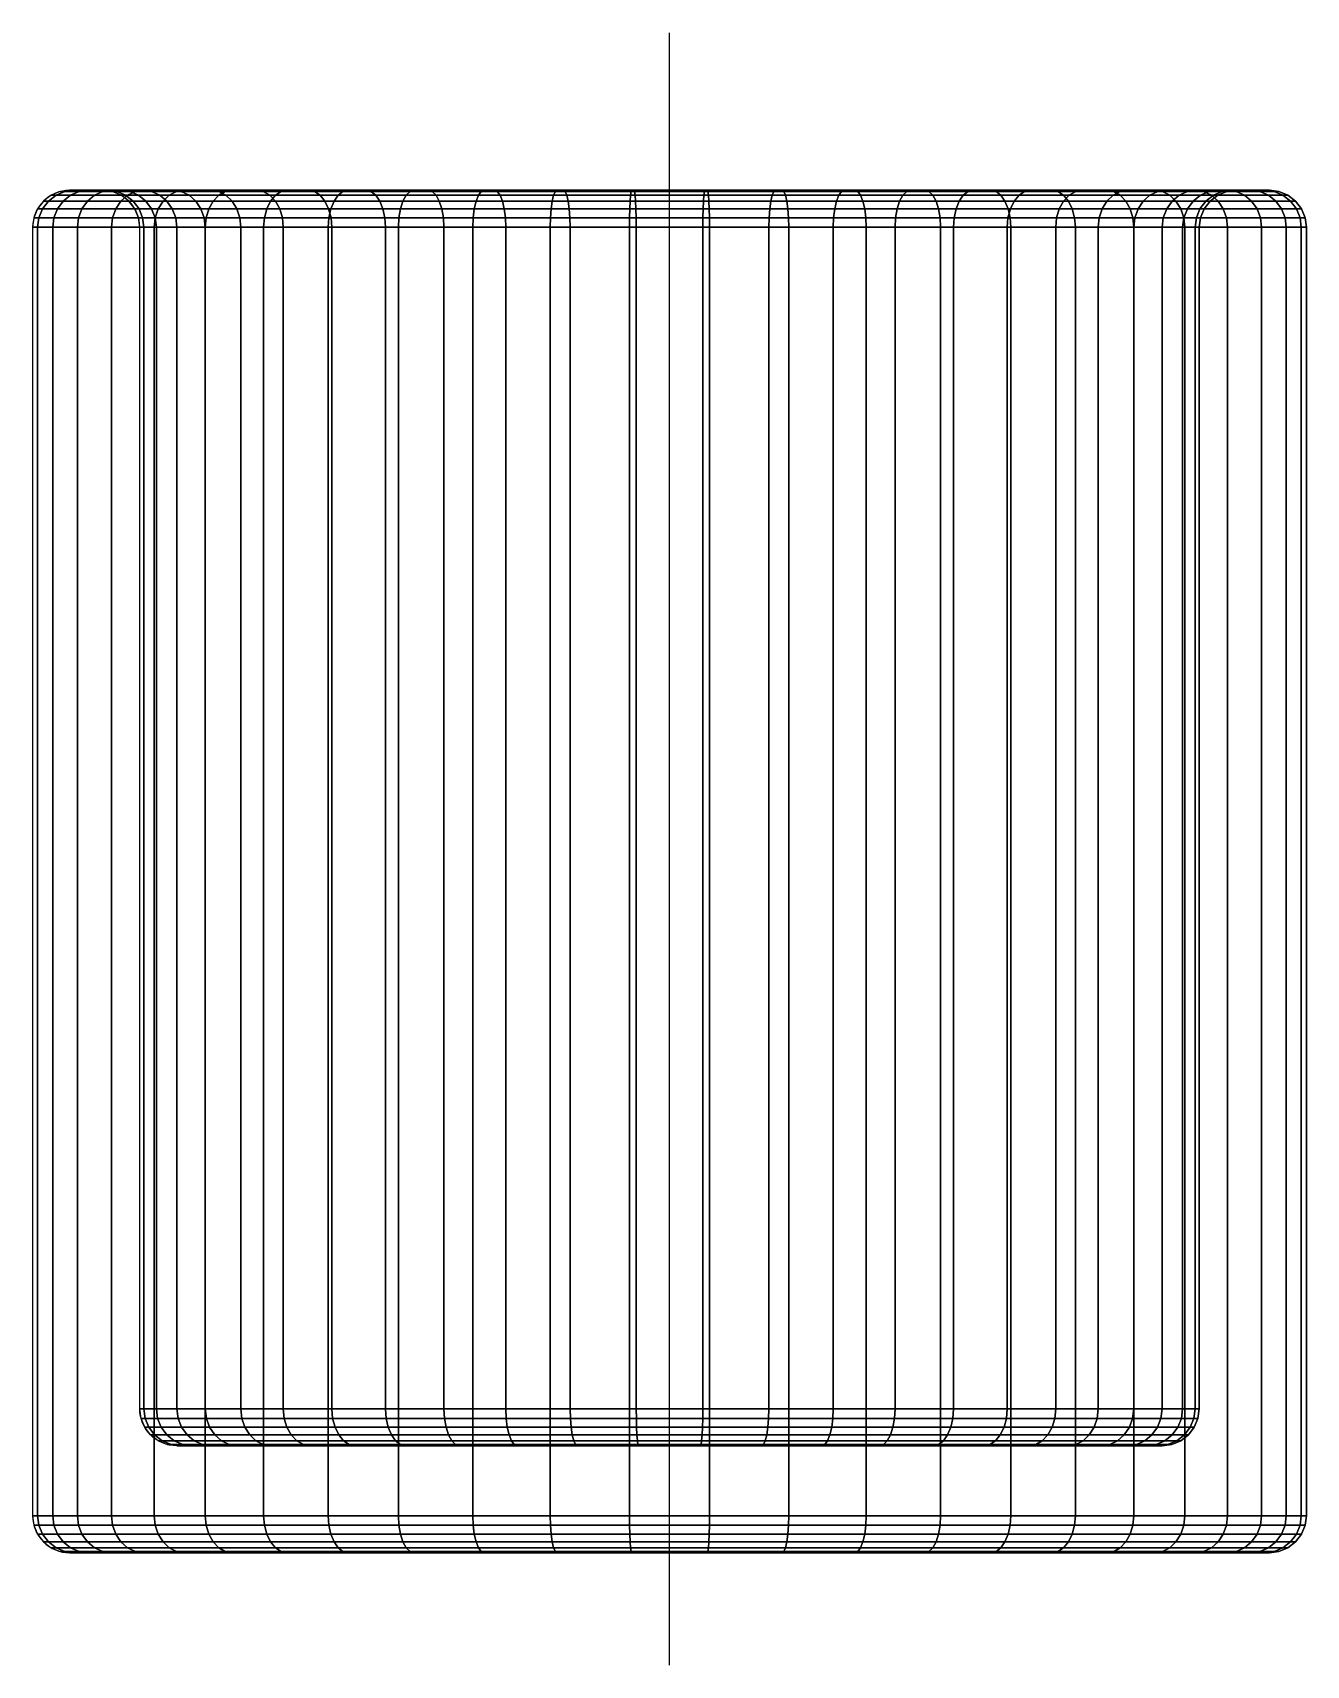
# Model space of a CAD drawing. Extents: x 681 to 6440, y -2340 to -133.
# Drawn here: x 4719 to 6440, y -2340 to -133 of the extents above; entities outside this region: 2.
import ezdxf

# ---------------------------------------------------------------- set-up
doc = ezdxf.new("R2010")
doc.units = 12
doc.layers.add('cotas', color=7, linetype='Continuous')

msp = doc.modelspace()

# ---------------------------------------------------------------- linework, layer by layer
at = {"layer": 'cotas'}
for p, q in [((1542.1, -2340.2), (1542.1, -133.1)), ((5579.3, -2340.2), (5579.3, -133.1))]:
    msp.add_line(p, q, dxfattribs=at)
for points in [[(1542.1, -2043.4), (876.1, -2043.4, -0.414214), (826.1, -1993.4), (826.1, -396.2, 0.414214), (776.1, -346.2), (731.3, -346.2, 0.414214), (681.3, -396.2), (681.3, -2138, 0.414214), (731.3, -2188), (1542.1, -2188)], [(5579.3, -2043.4), (4913.3, -2043.4, -0.414214), (4863.3, -1993.4), (4863.3, -396.2, 0.414214), (4813.3, -346.2), (4768.5, -346.2, 0.414214), (4718.5, -396.2), (4718.5, -2138, 0.414214), (4768.5, -2188), (5579.3, -2188)]]:
    msp.add_lwpolyline(points, format="xyb", dxfattribs=at)

# ---------------------------------------------------------------- meshes
mesh = msp.add_polymesh((9, 9), dxfattribs=at)
for k, corner in enumerate([(4755.6, -347.9), (4743.5, -352.9), (4733.2, -360.8), (4725.2, -371.2), (4720.2, -383.2), (4718.5, -396.2), (4718.5, -2138), (4720.2, -2150.9), (4725.2, -2163), (4762.1, -347.9, 103.2), (4750.1, -352.9, 104.7), (4739.9, -360.8, 106), (4732, -371.2, 107), (4727, -383.2, 107.7), (4725.3, -396.2, 107.9), (4725.3, -2138, 107.9), (4727, -2150.9, 107.7), (4732, -2163, 107), (4781.5, -347.9, 204.8), (4769.8, -352.9, 207.8), (4759.8, -360.8, 210.4), (4752.1, -371.2, 212.4), (4747.2, -383.2, 213.6), (4745.6, -396.2, 214.1), (4745.6, -2138, 214.1), (4747.2, -2150.9, 213.6), (4752.1, -2163, 212.4), (4813.4, -347.9, 303.2), (4802.2, -352.9, 307.7), (4792.6, -360.8, 311.5), (4785.2, -371.2, 314.4), (4780.6, -383.2, 316.2), (4779, -396.2, 316.9), (4779, -2138, 316.9), (4780.6, -2150.9, 316.2), (4785.2, -2163, 314.4), (4857.5, -347.9, 396.8), (4846.9, -352.9, 402.6), (4837.8, -360.8, 407.6), (4830.9, -371.2, 411.4), (4826.5, -383.2, 413.9), (4825, -396.2, 414.7), (4825, -2138, 414.7), (4826.5, -2150.9, 413.9), (4830.9, -2163, 411.4), (4912.9, -347.9, 484.2), (4903.2, -352.9, 491.3), (4894.8, -360.8, 497.3), (4888.4, -371.2, 502), (4884.3, -383.2, 504.9), (4882.9, -396.2, 505.9), (4882.9, -2138, 505.9), (4884.3, -2150.9, 504.9), (4888.4, -2163, 502), (4978.8, -347.9, 563.9), (4970.1, -352.9, 572.1), (4962.5, -360.8, 579.2), (4956.7, -371.2, 584.6), (4953.1, -383.2, 588.1), (4951.8, -396.2, 589.2), (4951.8, -2138, 589.2), (4953.1, -2150.9, 588.1), (4956.7, -2163, 584.6), (5054.3, -347.9, 634.7), (5046.6, -352.9, 644), (5040, -360.8, 651.9), (5034.9, -371.2, 658.1), (5031.7, -383.2, 661.9), (5030.6, -396.2, 663.2), (5030.6, -2138, 663.2), (5031.7, -2150.9, 661.9), (5034.9, -2163, 658.1), (5137.9, -347.9, 695.5), (5131.5, -352.9, 705.7), (5125.9, -360.8, 714.4), (5121.7, -371.2, 721.1), (5119, -383.2, 725.3), (5118.1, -396.2, 726.8), (5118.1, -2138, 726.8), (5119, -2150.9, 725.3), (5121.7, -2163, 721.1)]):
    mesh.set_mesh_vertex(divmod(k, 9), corner)
mesh = msp.add_polymesh((2, 9), dxfattribs=at)
for k, corner in enumerate([(4781.5, -347.9, -204.8), (4769.8, -352.9, -207.8), (4759.8, -360.8, -210.4), (4752.1, -371.2, -212.4), (4747.2, -383.2, -213.6), (4745.6, -396.2, -214.1), (4745.6, -2138, -214.1), (4747.2, -2150.9, -213.6), (4752.1, -2163, -212.4), (4762.1, -347.9, -103.2), (4750.1, -352.9, -104.7), (4739.9, -360.8, -106), (4732, -371.2, -107), (4727, -383.2, -107.7), (4725.3, -396.2, -107.9), (4725.3, -2138, -107.9), (4727, -2150.9, -107.7), (4732, -2163, -107)]):
    mesh.set_mesh_vertex(divmod(k, 9), corner)
mesh = msp.add_polymesh((9, 9), dxfattribs=at)
for k, corner in enumerate([(5324.8, -347.9, -783.4), (5321, -352.9, -794.9), (5317.8, -360.8, -804.7), (5315.4, -371.2, -812.3), (5313.8, -383.2, -817), (5313.3, -396.2, -818.6), (5313.3, -2138, -818.6), (5313.8, -2150.9, -817), (5315.4, -2163, -812.3), (5228.6, -347.9, -745.3), (5223.5, -352.9, -756.2), (5219, -360.8, -765.6), (5215.7, -371.2, -772.8), (5213.5, -383.2, -777.3), (5212.8, -396.2, -778.8), (5212.8, -2138, -778.8), (5213.5, -2150.9, -777.3), (5215.7, -2163, -772.8), (5137.9, -347.9, -695.5), (5131.5, -352.9, -705.7), (5125.9, -360.8, -714.4), (5121.7, -371.2, -721.1), (5119, -383.2, -725.3), (5118.1, -396.2, -726.8), (5118.1, -2138, -726.8), (5119, -2150.9, -725.3), (5121.7, -2163, -721.1), (5054.3, -347.9, -634.7), (5046.6, -352.9, -644), (5040, -360.8, -651.9), (5034.9, -371.2, -658.1), (5031.7, -383.2, -661.9), (5030.6, -396.2, -663.2), (5030.6, -2138, -663.2), (5031.7, -2150.9, -661.9), (5034.9, -2163, -658.1), (4978.8, -347.9, -563.9), (4970.1, -352.9, -572.1), (4962.5, -360.8, -579.2), (4956.7, -371.2, -584.6), (4953.1, -383.2, -588.1), (4951.8, -396.2, -589.2), (4951.8, -2138, -589.2), (4953.1, -2150.9, -588.1), (4956.7, -2163, -584.6), (4912.9, -347.9, -484.2), (4903.2, -352.9, -491.3), (4894.8, -360.8, -497.3), (4888.4, -371.2, -502), (4884.3, -383.2, -504.9), (4882.9, -396.2, -505.9), (4882.9, -2138, -505.9), (4884.3, -2150.9, -504.9), (4888.4, -2163, -502), (4857.5, -347.9, -396.8), (4846.9, -352.9, -402.6), (4837.8, -360.8, -407.6), (4830.9, -371.2, -411.4), (4826.5, -383.2, -413.9), (4825, -396.2, -414.7), (4825, -2138, -414.7), (4826.5, -2150.9, -413.9), (4830.9, -2163, -411.4), (4813.4, -347.9, -303.2), (4802.2, -352.9, -307.7), (4792.6, -360.8, -311.5), (4785.2, -371.2, -314.4), (4780.6, -383.2, -316.2), (4779, -396.2, -316.9), (4779, -2138, -316.9), (4780.6, -2150.9, -316.2), (4785.2, -2163, -314.4), (4781.5, -347.9, -204.8), (4769.8, -352.9, -207.8), (4759.8, -360.8, -210.4), (4752.1, -371.2, -212.4), (4747.2, -383.2, -213.6), (4745.6, -396.2, -214.1), (4745.6, -2138, -214.1), (4747.2, -2150.9, -213.6), (4752.1, -2163, -212.4)]):
    mesh.set_mesh_vertex(divmod(k, 9), corner)
mesh = msp.add_polymesh((9, 9), dxfattribs=at)
for k, corner in enumerate([(4863.3, -396.2), (4861.6, -383.2), (4856.6, -371.2), (4848.6, -360.8), (4838.3, -352.9), (4826.2, -347.9), (4813.3, -346.2), (4768.5, -346.2), (4755.6, -347.9), (4868.9, -396.2, 89.7), (4867.2, -383.2, 90), (4862.3, -371.2, 90.6), (4854.4, -360.8, 91.6), (4844.1, -352.9, 92.9), (4832.1, -347.9, 94.4), (4819.3, -346.2, 96), (4774.9, -346.2, 101.6), (4762.1, -347.9, 103.2), (4885.8, -396.2, 178.1), (4884.1, -383.2, 178.5), (4879.3, -371.2, 179.7), (4871.6, -360.8, 181.7), (4861.6, -352.9, 184.3), (4849.9, -347.9, 187.3), (4837.3, -346.2, 190.5), (4794, -346.2, 201.6), (4781.5, -347.9, 204.8), (4913.6, -396.2, 263.6), (4912, -383.2, 264.2), (4907.3, -371.2, 266.1), (4899.9, -360.8, 269), (4890.3, -352.9, 272.8), (4879.1, -347.9, 277.2), (4867.1, -346.2, 282), (4825.5, -346.2, 298.5), (4813.4, -347.9, 303.2), (4951.8, -396.2, 345), (4950.3, -383.2, 345.8), (4946, -371.2, 348.2), (4939, -360.8, 352), (4929.9, -352.9, 357), (4919.4, -347.9, 362.8), (4908, -346.2, 369), (4868.8, -346.2, 390.6), (4857.5, -347.9, 396.8), (5000, -396.2, 420.9), (4998.6, -383.2, 421.9), (4994.6, -371.2, 424.8), (4988.2, -360.8, 429.5), (4979.8, -352.9, 435.6), (4970, -347.9, 442.7), (4959.6, -346.2, 450.3), (4923.4, -346.2, 476.6), (4912.9, -347.9, 484.2), (5057.3, -396.2, 490.2), (5056.1, -383.2, 491.3), (5052.5, -371.2, 494.7), (5046.7, -360.8, 500.2), (5039.1, -352.9, 507.3), (5030.3, -347.9, 515.5), (5020.9, -346.2, 524.4), (4988.3, -346.2, 555), (4978.8, -347.9, 563.9), (5122.9, -396.2, 551.7), (5121.8, -383.2, 553), (5118.6, -371.2, 556.9), (5113.6, -360.8, 563), (5107, -352.9, 571), (5099.3, -347.9, 580.3), (5091, -346.2, 590.2), (5062.5, -346.2, 624.7), (5054.3, -347.9, 634.7), (5195.6, -396.2, 604.6), (5194.7, -383.2, 606), (5192, -371.2, 610.2), (5187.8, -360.8, 616.9), (5182.2, -352.9, 625.7), (5175.8, -347.9, 635.9), (5168.8, -346.2, 646.8), (5144.9, -346.2, 684.6), (5137.9, -347.9, 695.5)]):
    mesh.set_mesh_vertex(divmod(k, 9), corner)
mesh = msp.add_polymesh((2, 9), dxfattribs=at)
for k, corner in enumerate([(4885.8, -396.2, -178.1), (4884.1, -383.2, -178.5), (4879.3, -371.2, -179.7), (4871.6, -360.8, -181.7), (4861.6, -352.9, -184.3), (4849.9, -347.9, -187.3), (4837.3, -346.2, -190.5), (4794, -346.2, -201.6), (4781.5, -347.9, -204.8), (4868.9, -396.2, -89.7), (4867.2, -383.2, -90), (4862.3, -371.2, -90.6), (4854.4, -360.8, -91.6), (4844.1, -352.9, -92.9), (4832.1, -347.9, -94.4), (4819.3, -346.2, -96), (4774.9, -346.2, -101.6), (4762.1, -347.9, -103.2)]):
    mesh.set_mesh_vertex(divmod(k, 9), corner)
mesh = msp.add_polymesh((9, 9), dxfattribs=at)
for k, corner in enumerate([(5358, -396.2, -681), (5357.5, -383.2, -682.6), (5356, -371.2, -687.4), (5353.5, -360.8, -694.9), (5350.3, -352.9, -704.8), (5346.6, -347.9, -716.2), (5342.6, -346.2, -728.5), (5328.8, -346.2, -771.1), (5324.8, -347.9, -783.4), (5274.4, -396.2, -647.9), (5273.7, -383.2, -649.4), (5271.6, -371.2, -653.9), (5268.2, -360.8, -661.1), (5263.8, -352.9, -670.5), (5258.7, -347.9, -681.4), (5253.1, -346.2, -693.1), (5234.1, -346.2, -733.6), (5228.6, -347.9, -745.3), (5195.6, -396.2, -604.6), (5194.7, -383.2, -606), (5192, -371.2, -610.2), (5187.8, -360.8, -616.9), (5182.2, -352.9, -625.7), (5175.8, -347.9, -635.9), (5168.8, -346.2, -646.8), (5144.9, -346.2, -684.6), (5137.9, -347.9, -695.5), (5122.9, -396.2, -551.7), (5121.8, -383.2, -553), (5118.6, -371.2, -556.9), (5113.6, -360.8, -563), (5107, -352.9, -571), (5099.3, -347.9, -580.3), (5091, -346.2, -590.2), (5062.5, -346.2, -624.7), (5054.3, -347.9, -634.7), (5057.3, -396.2, -490.2), (5056.1, -383.2, -491.3), (5052.5, -371.2, -494.7), (5046.7, -360.8, -500.2), (5039.1, -352.9, -507.3), (5030.3, -347.9, -515.5), (5020.9, -346.2, -524.4), (4988.3, -346.2, -555), (4978.8, -347.9, -563.9), (5000, -396.2, -420.9), (4998.6, -383.2, -421.9), (4994.6, -371.2, -424.8), (4988.2, -360.8, -429.5), (4979.8, -352.9, -435.6), (4970, -347.9, -442.7), (4959.6, -346.2, -450.3), (4923.4, -346.2, -476.6), (4912.9, -347.9, -484.2), (4951.8, -396.2, -345), (4950.3, -383.2, -345.8), (4946, -371.2, -348.2), (4939, -360.8, -352), (4929.9, -352.9, -357), (4919.4, -347.9, -362.8), (4908, -346.2, -369), (4868.8, -346.2, -390.6), (4857.5, -347.9, -396.8), (4913.6, -396.2, -263.6), (4912, -383.2, -264.2), (4907.3, -371.2, -266.1), (4899.9, -360.8, -269), (4890.3, -352.9, -272.8), (4879.1, -347.9, -277.2), (4867.1, -346.2, -282), (4825.5, -346.2, -298.5), (4813.4, -347.9, -303.2), (4885.8, -396.2, -178.1), (4884.1, -383.2, -178.5), (4879.3, -371.2, -179.7), (4871.6, -360.8, -181.7), (4861.6, -352.9, -184.3), (4849.9, -347.9, -187.3), (4837.3, -346.2, -190.5), (4794, -346.2, -201.6), (4781.5, -347.9, -204.8)]):
    mesh.set_mesh_vertex(divmod(k, 9), corner)
mesh = msp.add_polymesh((9, 9), dxfattribs=at)
for k, corner in enumerate([(5137.9, -347.9, 695.5), (5131.5, -352.9, 705.7), (5125.9, -360.8, 714.4), (5121.7, -371.2, 721.1), (5119, -383.2, 725.3), (5118.1, -396.2, 726.8), (5118.1, -2138, 726.8), (5119, -2150.9, 725.3), (5121.7, -2163, 721.1), (5228.6, -347.9, 745.3), (5223.5, -352.9, 756.2), (5219, -360.8, 765.6), (5215.7, -371.2, 772.8), (5213.5, -383.2, 777.3), (5212.8, -396.2, 778.8), (5212.8, -2138, 778.8), (5213.5, -2150.9, 777.3), (5215.7, -2163, 772.8), (5324.8, -347.9, 783.4), (5321, -352.9, 794.9), (5317.8, -360.8, 804.7), (5315.4, -371.2, 812.3), (5313.8, -383.2, 817), (5313.3, -396.2, 818.6), (5313.3, -2138, 818.6), (5313.8, -2150.9, 817), (5315.4, -2163, 812.3), (5425, -347.9, 809.1), (5422.7, -352.9, 821), (5420.8, -360.8, 831.1), (5419.3, -371.2, 838.9), (5418.3, -383.2, 843.8), (5418, -396.2, 845.5), (5418, -2138, 845.5), (5418.3, -2150.9, 843.8), (5419.3, -2163, 838.9), (5527.6, -347.9, 822.1), (5526.8, -352.9, 834.1), (5526.2, -360.8, 844.5), (5525.7, -371.2, 852.4), (5525.4, -383.2, 857.4), (5525.3, -396.2, 859.1), (5525.3, -2138, 859.1), (5525.4, -2150.9, 857.4), (5525.7, -2163, 852.4), (5631, -347.9, 822.1), (5631.8, -352.9, 834.1), (5632.4, -360.8, 844.5), (5632.9, -371.2, 852.4), (5633.2, -383.2, 857.4), (5633.4, -396.2, 859.1), (5633.4, -2138, 859.1), (5633.2, -2150.9, 857.4), (5632.9, -2163, 852.4), (5733.7, -347.9, 809.1), (5735.9, -352.9, 821), (5737.9, -360.8, 831.1), (5739.3, -371.2, 838.9), (5740.3, -383.2, 843.8), (5740.6, -396.2, 845.5), (5740.6, -2138, 845.5), (5740.3, -2150.9, 843.8), (5739.3, -2163, 838.9), (5833.8, -347.9, 783.4), (5837.6, -352.9, 794.9), (5840.8, -360.8, 804.7), (5843.2, -371.2, 812.3), (5844.8, -383.2, 817), (5845.3, -396.2, 818.6), (5845.3, -2138, 818.6), (5844.8, -2150.9, 817), (5843.2, -2163, 812.3), (5930, -347.9, 745.3), (5935.2, -352.9, 756.2), (5939.6, -360.8, 765.6), (5942.9, -371.2, 772.8), (5945.1, -383.2, 777.3), (5945.8, -396.2, 778.8), (5945.8, -2138, 778.8), (5945.1, -2150.9, 777.3), (5942.9, -2163, 772.8)]):
    mesh.set_mesh_vertex(divmod(k, 9), corner)
mesh = msp.add_polymesh((9, 9), dxfattribs=at)
for k, corner in enumerate([(5195.6, -396.2, 604.6), (5194.7, -383.2, 606), (5192, -371.2, 610.2), (5187.8, -360.8, 616.9), (5182.2, -352.9, 625.7), (5175.8, -347.9, 635.9), (5168.8, -346.2, 646.8), (5144.9, -346.2, 684.6), (5137.9, -347.9, 695.5), (5274.4, -396.2, 647.9), (5273.7, -383.2, 649.4), (5271.6, -371.2, 653.9), (5268.2, -360.8, 661.1), (5263.8, -352.9, 670.5), (5258.7, -347.9, 681.4), (5253.1, -346.2, 693.1), (5234.1, -346.2, 733.6), (5228.6, -347.9, 745.3), (5358, -396.2, 681), (5357.5, -383.2, 682.6), (5356, -371.2, 687.4), (5353.5, -360.8, 694.9), (5350.3, -352.9, 704.8), (5346.6, -347.9, 716.2), (5342.6, -346.2, 728.5), (5328.8, -346.2, 771.1), (5324.8, -347.9, 783.4), (5445.1, -396.2, 703.4), (5444.8, -383.2, 705), (5443.9, -371.2, 709.9), (5442.4, -360.8, 717.7), (5440.4, -352.9, 727.9), (5438.2, -347.9, 739.8), (5435.8, -346.2, 752.5), (5427.4, -346.2, 796.4), (5425, -347.9, 809.1), (5534.3, -396.2, 714.6), (5534.2, -383.2, 716.3), (5533.9, -371.2, 721.3), (5533.4, -360.8, 729.2), (5532.8, -352.9, 739.6), (5532, -347.9, 751.6), (5531.2, -346.2, 764.5), (5528.4, -346.2, 809.2), (5527.6, -347.9, 822.1), (5624.3, -396.2, 714.6), (5624.4, -383.2, 716.3), (5624.7, -371.2, 721.3), (5625.2, -360.8, 729.2), (5625.8, -352.9, 739.6), (5626.6, -347.9, 751.6), (5627.4, -346.2, 764.5), (5630.2, -346.2, 809.2), (5631, -347.9, 822.1), (5713.5, -396.2, 703.4), (5713.8, -383.2, 705), (5714.7, -371.2, 709.9), (5716.2, -360.8, 717.7), (5718.2, -352.9, 727.9), (5720.4, -347.9, 739.8), (5722.8, -346.2, 752.5), (5731.2, -346.2, 796.4), (5733.7, -347.9, 809.1), (5800.6, -396.2, 681), (5801.1, -383.2, 682.6), (5802.6, -371.2, 687.4), (5805.1, -360.8, 694.9), (5808.3, -352.9, 704.8), (5812, -347.9, 716.2), (5816, -346.2, 728.5), (5829.8, -346.2, 771.1), (5833.8, -347.9, 783.4), (5884.2, -396.2, 647.9), (5884.9, -383.2, 649.4), (5887, -371.2, 653.9), (5890.4, -360.8, 661.1), (5894.8, -352.9, 670.5), (5900, -347.9, 681.4), (5905.5, -346.2, 693.1), (5924.5, -346.2, 733.6), (5930, -347.9, 745.3)]):
    mesh.set_mesh_vertex(divmod(k, 9), corner)
mesh = msp.add_polymesh((9, 9), dxfattribs=at)
for k, corner in enumerate([(6104.4, -347.9, -634.7), (6112, -352.9, -644), (6118.6, -360.8, -651.9), (6123.7, -371.2, -658.1), (6126.9, -383.2, -661.9), (6128, -396.2, -663.2), (6128, -2138, -663.2), (6126.9, -2150.9, -661.9), (6123.7, -2163, -658.1), (6020.7, -347.9, -695.5), (6027.1, -352.9, -705.7), (6032.7, -360.8, -714.4), (6036.9, -371.2, -721.1), (6039.6, -383.2, -725.3), (6040.5, -396.2, -726.8), (6040.5, -2138, -726.8), (6039.6, -2150.9, -725.3), (6036.9, -2163, -721.1), (5930, -347.9, -745.3), (5935.2, -352.9, -756.2), (5939.6, -360.8, -765.6), (5942.9, -371.2, -772.8), (5945.1, -383.2, -777.3), (5945.8, -396.2, -778.8), (5945.8, -2138, -778.8), (5945.1, -2150.9, -777.3), (5942.9, -2163, -772.8), (5833.8, -347.9, -783.4), (5837.6, -352.9, -794.9), (5840.8, -360.8, -804.7), (5843.2, -371.2, -812.3), (5844.8, -383.2, -817), (5845.3, -396.2, -818.6), (5845.3, -2138, -818.6), (5844.8, -2150.9, -817), (5843.2, -2163, -812.3), (5733.7, -347.9, -809.1), (5735.9, -352.9, -821), (5737.9, -360.8, -831.1), (5739.3, -371.2, -838.9), (5740.3, -383.2, -843.8), (5740.6, -396.2, -845.5), (5740.6, -2138, -845.5), (5740.3, -2150.9, -843.8), (5739.3, -2163, -838.9), (5631, -347.9, -822.1), (5631.8, -352.9, -834.1), (5632.4, -360.8, -844.5), (5632.9, -371.2, -852.4), (5633.2, -383.2, -857.4), (5633.4, -396.2, -859.1), (5633.4, -2138, -859.1), (5633.2, -2150.9, -857.4), (5632.9, -2163, -852.4), (5527.6, -347.9, -822.1), (5526.8, -352.9, -834.1), (5526.2, -360.8, -844.5), (5525.7, -371.2, -852.4), (5525.4, -383.2, -857.4), (5525.3, -396.2, -859.1), (5525.3, -2138, -859.1), (5525.4, -2150.9, -857.4), (5525.7, -2163, -852.4), (5425, -347.9, -809.1), (5422.7, -352.9, -821), (5420.8, -360.8, -831.1), (5419.3, -371.2, -838.9), (5418.3, -383.2, -843.8), (5418, -396.2, -845.5), (5418, -2138, -845.5), (5418.3, -2150.9, -843.8), (5419.3, -2163, -838.9), (5324.8, -347.9, -783.4), (5321, -352.9, -794.9), (5317.8, -360.8, -804.7), (5315.4, -371.2, -812.3), (5313.8, -383.2, -817), (5313.3, -396.2, -818.6), (5313.3, -2138, -818.6), (5313.8, -2150.9, -817), (5315.4, -2163, -812.3)]):
    mesh.set_mesh_vertex(divmod(k, 9), corner)
mesh = msp.add_polymesh((9, 9), dxfattribs=at)
for k, corner in enumerate([(6035.7, -396.2, -551.7), (6036.8, -383.2, -553), (6040, -371.2, -556.9), (6045.1, -360.8, -563), (6051.7, -352.9, -571), (6059.3, -347.9, -580.3), (6067.6, -346.2, -590.2), (6096.1, -346.2, -624.7), (6104.4, -347.9, -634.7), (5963, -396.2, -604.6), (5963.9, -383.2, -606), (5966.6, -371.2, -610.2), (5970.8, -360.8, -616.9), (5976.4, -352.9, -625.7), (5982.8, -347.9, -635.9), (5989.8, -346.2, -646.8), (6013.7, -346.2, -684.6), (6020.7, -347.9, -695.5), (5884.2, -396.2, -647.9), (5884.9, -383.2, -649.4), (5887, -371.2, -653.9), (5890.4, -360.8, -661.1), (5894.8, -352.9, -670.5), (5900, -347.9, -681.4), (5905.5, -346.2, -693.1), (5924.5, -346.2, -733.6), (5930, -347.9, -745.3), (5800.6, -396.2, -681), (5801.1, -383.2, -682.6), (5802.6, -371.2, -687.4), (5805.1, -360.8, -694.9), (5808.3, -352.9, -704.8), (5812, -347.9, -716.2), (5816, -346.2, -728.5), (5829.8, -346.2, -771.1), (5833.8, -347.9, -783.4), (5713.5, -396.2, -703.4), (5713.8, -383.2, -705), (5714.7, -371.2, -709.9), (5716.2, -360.8, -717.7), (5718.2, -352.9, -727.9), (5720.4, -347.9, -739.8), (5722.8, -346.2, -752.5), (5731.2, -346.2, -796.4), (5733.7, -347.9, -809.1), (5624.3, -396.2, -714.6), (5624.4, -383.2, -716.3), (5624.7, -371.2, -721.3), (5625.2, -360.8, -729.2), (5625.8, -352.9, -739.6), (5626.6, -347.9, -751.6), (5627.4, -346.2, -764.5), (5630.2, -346.2, -809.2), (5631, -347.9, -822.1), (5534.3, -396.2, -714.6), (5534.2, -383.2, -716.3), (5533.9, -371.2, -721.3), (5533.4, -360.8, -729.2), (5532.8, -352.9, -739.6), (5532, -347.9, -751.6), (5531.2, -346.2, -764.5), (5528.4, -346.2, -809.2), (5527.6, -347.9, -822.1), (5445.1, -396.2, -703.4), (5444.8, -383.2, -705), (5443.9, -371.2, -709.9), (5442.4, -360.8, -717.7), (5440.4, -352.9, -727.9), (5438.2, -347.9, -739.8), (5435.8, -346.2, -752.5), (5427.4, -346.2, -796.4), (5425, -347.9, -809.1), (5358, -396.2, -681), (5357.5, -383.2, -682.6), (5356, -371.2, -687.4), (5353.5, -360.8, -694.9), (5350.3, -352.9, -704.8), (5346.6, -347.9, -716.2), (5342.6, -346.2, -728.5), (5328.8, -346.2, -771.1), (5324.8, -347.9, -783.4)]):
    mesh.set_mesh_vertex(divmod(k, 9), corner)
mesh = msp.add_polymesh((9, 9), dxfattribs=at)
for k, corner in enumerate([(5884.2, -396.2, 647.9), (5884.9, -383.2, 649.4), (5887, -371.2, 653.9), (5890.4, -360.8, 661.1), (5894.8, -352.9, 670.5), (5900, -347.9, 681.4), (5905.5, -346.2, 693.1), (5924.5, -346.2, 733.6), (5930, -347.9, 745.3), (5963, -396.2, 604.6), (5963.9, -383.2, 606), (5966.6, -371.2, 610.2), (5970.8, -360.8, 616.9), (5976.4, -352.9, 625.7), (5982.8, -347.9, 635.9), (5989.8, -346.2, 646.8), (6013.7, -346.2, 684.6), (6020.7, -347.9, 695.5), (6035.7, -396.2, 551.7), (6036.8, -383.2, 553), (6040, -371.2, 556.9), (6045.1, -360.8, 563), (6051.7, -352.9, 571), (6059.3, -347.9, 580.3), (6067.6, -346.2, 590.2), (6096.1, -346.2, 624.7), (6104.4, -347.9, 634.7), (6101.3, -396.2, 490.2), (6102.5, -383.2, 491.3), (6106.2, -371.2, 494.7), (6111.9, -360.8, 500.2), (6119.5, -352.9, 507.3), (6128.3, -347.9, 515.5), (6137.7, -346.2, 524.4), (6170.3, -346.2, 555), (6179.8, -347.9, 563.9), (6158.6, -396.2, 420.9), (6160, -383.2, 421.9), (6164, -371.2, 424.8), (6170.4, -360.8, 429.5), (6178.8, -352.9, 435.6), (6188.6, -347.9, 442.7), (6199, -346.2, 450.3), (6235.2, -346.2, 476.6), (6245.7, -347.9, 484.2), (6206.8, -396.2, 345), (6208.3, -383.2, 345.8), (6212.6, -371.2, 348.2), (6219.6, -360.8, 352), (6228.7, -352.9, 357), (6239.2, -347.9, 362.8), (6250.6, -346.2, 369), (6289.8, -346.2, 390.6), (6301.1, -347.9, 396.8), (6245.1, -396.2, 263.6), (6246.6, -383.2, 264.2), (6251.3, -371.2, 266.1), (6258.7, -360.8, 269), (6268.3, -352.9, 272.8), (6279.5, -347.9, 277.2), (6291.5, -346.2, 282), (6333.1, -346.2, 298.5), (6345.2, -347.9, 303.2), (6272.8, -396.2, 178.1), (6274.5, -383.2, 178.5), (6279.3, -371.2, 179.7), (6287, -360.8, 181.7), (6297.1, -352.9, 184.3), (6308.7, -347.9, 187.3), (6321.3, -346.2, 190.5), (6364.6, -346.2, 201.6), (6377.1, -347.9, 204.8), (6289.7, -396.2, 89.7), (6291.4, -383.2, 90), (6296.3, -371.2, 90.6), (6304.2, -360.8, 91.6), (6314.5, -352.9, 92.9), (6326.5, -347.9, 94.4), (6339.3, -346.2, 96), (6383.7, -346.2, 101.6), (6396.5, -347.9, 103.2)]):
    mesh.set_mesh_vertex(divmod(k, 9), corner)
mesh = msp.add_polymesh((9, 9), dxfattribs=at)
for k, corner in enumerate([(5930, -347.9, 745.3), (5935.2, -352.9, 756.2), (5939.6, -360.8, 765.6), (5942.9, -371.2, 772.8), (5945.1, -383.2, 777.3), (5945.8, -396.2, 778.8), (5945.8, -2138, 778.8), (5945.1, -2150.9, 777.3), (5942.9, -2163, 772.8), (6020.7, -347.9, 695.5), (6027.1, -352.9, 705.7), (6032.7, -360.8, 714.4), (6036.9, -371.2, 721.1), (6039.6, -383.2, 725.3), (6040.5, -396.2, 726.8), (6040.5, -2138, 726.8), (6039.6, -2150.9, 725.3), (6036.9, -2163, 721.1), (6104.4, -347.9, 634.7), (6112, -352.9, 644), (6118.6, -360.8, 651.9), (6123.7, -371.2, 658.1), (6126.9, -383.2, 661.9), (6128, -396.2, 663.2), (6128, -2138, 663.2), (6126.9, -2150.9, 661.9), (6123.7, -2163, 658.1), (6179.8, -347.9, 563.9), (6188.6, -352.9, 572.1), (6196.1, -360.8, 579.2), (6201.9, -371.2, 584.6), (6205.5, -383.2, 588.1), (6206.8, -396.2, 589.2), (6206.8, -2138, 589.2), (6205.5, -2150.9, 588.1), (6201.9, -2163, 584.6), (6245.7, -347.9, 484.2), (6255.5, -352.9, 491.3), (6263.8, -360.8, 497.3), (6270.3, -371.2, 502), (6274.3, -383.2, 504.9), (6275.7, -396.2, 505.9), (6275.7, -2138, 505.9), (6274.3, -2150.9, 504.9), (6270.3, -2163, 502), (6301.1, -347.9, 396.8), (6311.7, -352.9, 402.6), (6320.8, -360.8, 407.6), (6327.7, -371.2, 411.4), (6332.1, -383.2, 413.9), (6333.6, -396.2, 414.7), (6333.6, -2138, 414.7), (6332.1, -2150.9, 413.9), (6327.7, -2163, 411.4), (6345.2, -347.9, 303.2), (6356.4, -352.9, 307.7), (6366, -360.8, 311.5), (6373.4, -371.2, 314.4), (6378, -383.2, 316.2), (6379.6, -396.2, 316.9), (6379.6, -2138, 316.9), (6378, -2150.9, 316.2), (6373.4, -2163, 314.4), (6377.1, -347.9, 204.8), (6388.8, -352.9, 207.8), (6398.8, -360.8, 210.4), (6406.5, -371.2, 212.4), (6411.4, -383.2, 213.6), (6413, -396.2, 214.1), (6413, -2138, 214.1), (6411.4, -2150.9, 213.6), (6406.5, -2163, 212.4), (6396.5, -347.9, 103.2), (6408.5, -352.9, 104.7), (6418.8, -360.8, 106), (6426.6, -371.2, 107), (6431.6, -383.2, 107.7), (6433.3, -396.2, 107.9), (6433.3, -2138, 107.9), (6431.6, -2150.9, 107.7), (6426.6, -2163, 107)]):
    mesh.set_mesh_vertex(divmod(k, 9), corner)
mesh = msp.add_polymesh((9, 9), dxfattribs=at)
for k, corner in enumerate([(6289.7, -396.2, 89.7), (6291.4, -383.2, 90), (6296.3, -371.2, 90.6), (6304.2, -360.8, 91.6), (6314.5, -352.9, 92.9), (6326.5, -347.9, 94.4), (6339.3, -346.2, 96), (6383.7, -346.2, 101.6), (6396.5, -347.9, 103.2), (6295.3, -396.2), (6297, -383.2), (6302, -371.2), (6310, -360.8), (6320.3, -352.9), (6332.4, -347.9), (6345.3, -346.2), (6390.1, -346.2), (6403, -347.9), (6289.7, -396.2, -89.7), (6291.4, -383.2, -90), (6296.3, -371.2, -90.6), (6304.2, -360.8, -91.6), (6314.5, -352.9, -92.9), (6326.5, -347.9, -94.4), (6339.3, -346.2, -96), (6383.7, -346.2, -101.6), (6396.5, -347.9, -103.2), (6272.8, -396.2, -178.1), (6274.5, -383.2, -178.5), (6279.3, -371.2, -179.7), (6287, -360.8, -181.7), (6297.1, -352.9, -184.3), (6308.7, -347.9, -187.3), (6321.3, -346.2, -190.5), (6364.6, -346.2, -201.6), (6377.1, -347.9, -204.8), (6245.1, -396.2, -263.6), (6246.6, -383.2, -264.2), (6251.3, -371.2, -266.1), (6258.7, -360.8, -269), (6268.3, -352.9, -272.8), (6279.5, -347.9, -277.2), (6291.5, -346.2, -282), (6333.1, -346.2, -298.5), (6345.2, -347.9, -303.2), (6206.8, -396.2, -345), (6208.3, -383.2, -345.8), (6212.6, -371.2, -348.2), (6219.6, -360.8, -352), (6228.7, -352.9, -357), (6239.2, -347.9, -362.8), (6250.6, -346.2, -369), (6289.8, -346.2, -390.6), (6301.1, -347.9, -396.8), (6158.6, -396.2, -420.9), (6160, -383.2, -421.9), (6164, -371.2, -424.8), (6170.4, -360.8, -429.5), (6178.8, -352.9, -435.6), (6188.6, -347.9, -442.7), (6199, -346.2, -450.3), (6235.2, -346.2, -476.6), (6245.7, -347.9, -484.2), (6101.3, -396.2, -490.2), (6102.5, -383.2, -491.3), (6106.2, -371.2, -494.7), (6111.9, -360.8, -500.2), (6119.5, -352.9, -507.3), (6128.3, -347.9, -515.5), (6137.7, -346.2, -524.4), (6170.3, -346.2, -555), (6179.8, -347.9, -563.9), (6035.7, -396.2, -551.7), (6036.8, -383.2, -553), (6040, -371.2, -556.9), (6045.1, -360.8, -563), (6051.7, -352.9, -571), (6059.3, -347.9, -580.3), (6067.6, -346.2, -590.2), (6096.1, -346.2, -624.7), (6104.4, -347.9, -634.7)]):
    mesh.set_mesh_vertex(divmod(k, 9), corner)
mesh = msp.add_polymesh((9, 9), dxfattribs=at)
for k, corner in enumerate([(6396.5, -347.9, 103.2), (6408.5, -352.9, 104.7), (6418.8, -360.8, 106), (6426.6, -371.2, 107), (6431.6, -383.2, 107.7), (6433.3, -396.2, 107.9), (6433.3, -2138, 107.9), (6431.6, -2150.9, 107.7), (6426.6, -2163, 107), (6403, -347.9), (6415.1, -352.9), (6425.4, -360.8), (6433.4, -371.2), (6438.4, -383.2), (6440.1, -396.2), (6440.1, -2138), (6438.4, -2150.9), (6433.4, -2163), (6396.5, -347.9, -103.2), (6408.5, -352.9, -104.7), (6418.8, -360.8, -106), (6426.6, -371.2, -107), (6431.6, -383.2, -107.7), (6433.3, -396.2, -107.9), (6433.3, -2138, -107.9), (6431.6, -2150.9, -107.7), (6426.6, -2163, -107), (6377.1, -347.9, -204.8), (6388.8, -352.9, -207.8), (6398.8, -360.8, -210.4), (6406.5, -371.2, -212.4), (6411.4, -383.2, -213.6), (6413, -396.2, -214.1), (6413, -2138, -214.1), (6411.4, -2150.9, -213.6), (6406.5, -2163, -212.4), (6345.2, -347.9, -303.2), (6356.4, -352.9, -307.7), (6366, -360.8, -311.5), (6373.4, -371.2, -314.4), (6378, -383.2, -316.2), (6379.6, -396.2, -316.9), (6379.6, -2138, -316.9), (6378, -2150.9, -316.2), (6373.4, -2163, -314.4), (6301.1, -347.9, -396.8), (6311.7, -352.9, -402.6), (6320.8, -360.8, -407.6), (6327.7, -371.2, -411.4), (6332.1, -383.2, -413.9), (6333.6, -396.2, -414.7), (6333.6, -2138, -414.7), (6332.1, -2150.9, -413.9), (6327.7, -2163, -411.4), (6245.7, -347.9, -484.2), (6255.5, -352.9, -491.3), (6263.8, -360.8, -497.3), (6270.3, -371.2, -502), (6274.3, -383.2, -504.9), (6275.7, -396.2, -505.9), (6275.7, -2138, -505.9), (6274.3, -2150.9, -504.9), (6270.3, -2163, -502), (6179.8, -347.9, -563.9), (6188.6, -352.9, -572.1), (6196.1, -360.8, -579.2), (6201.9, -371.2, -584.6), (6205.5, -383.2, -588.1), (6206.8, -396.2, -589.2), (6206.8, -2138, -589.2), (6205.5, -2150.9, -588.1), (6201.9, -2163, -584.6), (6104.4, -347.9, -634.7), (6112, -352.9, -644), (6118.6, -360.8, -651.9), (6123.7, -371.2, -658.1), (6126.9, -383.2, -661.9), (6128, -396.2, -663.2), (6128, -2138, -663.2), (6126.9, -2150.9, -661.9), (6123.7, -2163, -658.1)]):
    mesh.set_mesh_vertex(divmod(k, 9), corner)
mesh = msp.add_polymesh((9, 9), dxfattribs=at)
for k, corner in enumerate([(5579.3, -2043.4), (4913.3, -2043.4), (4900.3, -2041.7), (4888.3, -2036.7), (4877.9, -2028.7), (4870, -2018.4), (4865, -2006.3), (4863.3, -1993.4), (4863.3, -396.2), (5579.3, -2043.4), (4918.5, -2043.4, 83.5), (4905.7, -2041.7, 85.1), (4893.7, -2036.7, 86.6), (4883.4, -2028.7, 87.9), (4875.6, -2018.4, 88.9), (4870.6, -2006.3, 89.5), (4868.9, -1993.4, 89.7), (4868.9, -396.2, 89.7), (5579.3, -2043.4), (4934.2, -2043.4, 165.6), (4921.7, -2041.7, 168.9), (4910, -2036.7, 171.9), (4899.9, -2028.7, 174.4), (4892.3, -2018.4, 176.4), (4887.4, -2006.3, 177.6), (4885.8, -1993.4, 178.1), (4885.8, -396.2, 178.1), (5579.3, -2043.4), (4960, -2043.4, 245.2), (4948, -2041.7, 249.9), (4936.8, -2036.7, 254.4), (4927.2, -2028.7, 258.2), (4919.8, -2018.4, 261.1), (4915.1, -2006.3, 263), (4913.6, -1993.4, 263.6), (4913.6, -396.2, 263.6), (5579.3, -2043.4), (4995.7, -2043.4, 320.9), (4984.3, -2041.7, 327.1), (4973.7, -2036.7, 332.9), (4964.7, -2028.7, 337.9), (4957.7, -2018.4, 341.7), (4953.3, -2006.3, 344.1), (4951.8, -1993.4, 345), (4951.8, -396.2, 345), (5579.3, -2043.4), (5040.5, -2043.4, 391.5), (5030, -2041.7, 399.1), (5020.2, -2036.7, 406.2), (5011.9, -2028.7, 412.3), (5005.4, -2018.4, 416.9), (5001.4, -2006.3, 419.9), (5000, -1993.4, 420.9), (5000, -396.2, 420.9), (5579.3, -2043.4), (5093.8, -2043.4, 455.9), (5084.4, -2041.7, 464.8), (5075.6, -2036.7, 473), (5068, -2028.7, 480.1), (5062.2, -2018.4, 485.6), (5058.6, -2006.3, 489), (5057.3, -1993.4, 490.2), (5057.3, -396.2, 490.2), (5579.3, -2043.4), (5154.8, -2043.4, 513.2), (5146.5, -2041.7, 523.2), (5138.8, -2036.7, 532.5), (5132.2, -2028.7, 540.4), (5127.2, -2018.4, 546.6), (5124, -2006.3, 550.4), (5122.9, -1993.4, 551.7), (5122.9, -396.2, 551.7), (5579.3, -2043.4), (5222.4, -2043.4, 562.4), (5215.5, -2041.7, 573.3), (5209, -2036.7, 583.5), (5203.5, -2028.7, 592.2), (5199.2, -2018.4, 598.9), (5196.5, -2006.3, 603.1), (5195.6, -1993.4, 604.6), (5195.6, -396.2, 604.6)]):
    mesh.set_mesh_vertex(divmod(k, 9), corner)
mesh = msp.add_polymesh((2, 9), dxfattribs=at)
for k, corner in enumerate([(5579.3, -2043.4), (4934.2, -2043.4, -165.6), (4921.7, -2041.7, -168.9), (4910, -2036.7, -171.9), (4899.9, -2028.7, -174.4), (4892.3, -2018.4, -176.4), (4887.4, -2006.3, -177.6), (4885.8, -1993.4, -178.1), (4885.8, -396.2, -178.1), (5579.3, -2043.4), (4918.5, -2043.4, -83.5), (4905.7, -2041.7, -85.1), (4893.7, -2036.7, -86.6), (4883.4, -2028.7, -87.9), (4875.6, -2018.4, -88.9), (4870.6, -2006.3, -89.5), (4868.9, -1993.4, -89.7), (4868.9, -396.2, -89.7)]):
    mesh.set_mesh_vertex(divmod(k, 9), corner)
mesh = msp.add_polymesh((9, 9), dxfattribs=at)
for k, corner in enumerate([(5579.3, -2043.4), (5373.5, -2043.4, -633.4), (5369.5, -2041.7, -645.7), (5365.8, -2036.7, -657.2), (5362.6, -2028.7, -667.1), (5360.1, -2018.4, -674.6), (5358.6, -2006.3, -679.4), (5358, -1993.4, -681), (5358, -396.2, -681), (5579.3, -2043.4), (5295.7, -2043.4, -602.6), (5290.2, -2041.7, -614.4), (5285.1, -2036.7, -625.3), (5280.7, -2028.7, -634.6), (5277.3, -2018.4, -641.8), (5275.2, -2006.3, -646.3), (5274.4, -1993.4, -647.9), (5274.4, -396.2, -647.9), (5579.3, -2043.4), (5222.4, -2043.4, -562.4), (5215.5, -2041.7, -573.3), (5209, -2036.7, -583.5), (5203.5, -2028.7, -592.2), (5199.2, -2018.4, -598.9), (5196.5, -2006.3, -603.1), (5195.6, -1993.4, -604.6), (5195.6, -396.2, -604.6), (5579.3, -2043.4), (5154.8, -2043.4, -513.2), (5146.5, -2041.7, -523.2), (5138.8, -2036.7, -532.5), (5132.2, -2028.7, -540.4), (5127.2, -2018.4, -546.6), (5124, -2006.3, -550.4), (5122.9, -1993.4, -551.7), (5122.9, -396.2, -551.7), (5579.3, -2043.4), (5093.8, -2043.4, -455.9), (5084.4, -2041.7, -464.8), (5075.6, -2036.7, -473), (5068, -2028.7, -480.1), (5062.2, -2018.4, -485.6), (5058.6, -2006.3, -489), (5057.3, -1993.4, -490.2), (5057.3, -396.2, -490.2), (5579.3, -2043.4), (5040.5, -2043.4, -391.5), (5030, -2041.7, -399.1), (5020.2, -2036.7, -406.2), (5011.9, -2028.7, -412.3), (5005.4, -2018.4, -416.9), (5001.4, -2006.3, -419.9), (5000, -1993.4, -420.9), (5000, -396.2, -420.9), (5579.3, -2043.4), (4995.7, -2043.4, -320.9), (4984.3, -2041.7, -327.1), (4973.7, -2036.7, -332.9), (4964.7, -2028.7, -337.9), (4957.7, -2018.4, -341.7), (4953.3, -2006.3, -344.1), (4951.8, -1993.4, -345), (4951.8, -396.2, -345), (5579.3, -2043.4), (4960, -2043.4, -245.2), (4948, -2041.7, -249.9), (4936.8, -2036.7, -254.4), (4927.2, -2028.7, -258.2), (4919.8, -2018.4, -261.1), (4915.1, -2006.3, -263), (4913.6, -1993.4, -263.6), (4913.6, -396.2, -263.6), (5579.3, -2043.4), (4934.2, -2043.4, -165.6), (4921.7, -2041.7, -168.9), (4910, -2036.7, -171.9), (4899.9, -2028.7, -174.4), (4892.3, -2018.4, -176.4), (4887.4, -2006.3, -177.6), (4885.8, -1993.4, -178.1), (4885.8, -396.2, -178.1)]):
    mesh.set_mesh_vertex(divmod(k, 9), corner)
mesh = msp.add_polymesh((9, 9), dxfattribs=at)
for k, corner in enumerate([(5579.3, -2043.4), (5222.4, -2043.4, 562.4), (5215.5, -2041.7, 573.3), (5209, -2036.7, 583.5), (5203.5, -2028.7, 592.2), (5199.2, -2018.4, 598.9), (5196.5, -2006.3, 603.1), (5195.6, -1993.4, 604.6), (5195.6, -396.2, 604.6), (5579.3, -2043.4), (5295.7, -2043.4, 602.6), (5290.2, -2041.7, 614.4), (5285.1, -2036.7, 625.3), (5280.7, -2028.7, 634.6), (5277.3, -2018.4, 641.8), (5275.2, -2006.3, 646.3), (5274.4, -1993.4, 647.9), (5274.4, -396.2, 647.9), (5579.3, -2043.4), (5373.5, -2043.4, 633.4), (5369.5, -2041.7, 645.7), (5365.8, -2036.7, 657.2), (5362.6, -2028.7, 667.1), (5360.1, -2018.4, 674.6), (5358.6, -2006.3, 679.4), (5358, -1993.4, 681), (5358, -396.2, 681), (5579.3, -2043.4), (5454.5, -2043.4, 654.2), (5452.1, -2041.7, 666.9), (5449.8, -2036.7, 678.8), (5447.9, -2028.7, 689), (5446.4, -2018.4, 696.8), (5445.5, -2006.3, 701.7), (5445.1, -1993.4, 703.4), (5445.1, -396.2, 703.4), (5579.3, -2043.4), (5537.5, -2043.4, 664.7), (5536.7, -2041.7, 677.6), (5535.9, -2036.7, 689.7), (5535.3, -2028.7, 700), (5534.8, -2018.4, 707.9), (5534.5, -2006.3, 712.9), (5534.3, -1993.4, 714.6), (5534.3, -396.2, 714.6), (5579.3, -2043.4), (5621.1, -2043.4, 664.7), (5621.9, -2041.7, 677.6), (5622.7, -2036.7, 689.7), (5623.3, -2028.7, 700), (5623.8, -2018.4, 707.9), (5624.2, -2006.3, 712.9), (5624.3, -1993.4, 714.6), (5624.3, -396.2, 714.6), (5579.3, -2043.4), (5704.1, -2043.4, 654.2), (5706.5, -2041.7, 666.9), (5708.8, -2036.7, 678.8), (5710.7, -2028.7, 689), (5712.2, -2018.4, 696.8), (5713.2, -2006.3, 701.7), (5713.5, -1993.4, 703.4), (5713.5, -396.2, 703.4), (5579.3, -2043.4), (5785.1, -2043.4, 633.4), (5789.1, -2041.7, 645.7), (5792.8, -2036.7, 657.2), (5796, -2028.7, 667.1), (5798.5, -2018.4, 674.6), (5800, -2006.3, 679.4), (5800.6, -1993.4, 681), (5800.6, -396.2, 681), (5579.3, -2043.4), (5862.9, -2043.4, 602.6), (5868.4, -2041.7, 614.4), (5873.5, -2036.7, 625.3), (5877.9, -2028.7, 634.6), (5881.3, -2018.4, 641.8), (5883.5, -2006.3, 646.3), (5884.2, -1993.4, 647.9), (5884.2, -396.2, 647.9)]):
    mesh.set_mesh_vertex(divmod(k, 9), corner)
mesh = msp.add_polymesh((9, 9), dxfattribs=at)
for k, corner in enumerate([(5579.3, -2043.4), (6003.9, -2043.4, -513.2), (6012.1, -2041.7, -523.2), (6019.8, -2036.7, -532.5), (6026.4, -2028.7, -540.4), (6031.5, -2018.4, -546.6), (6034.6, -2006.3, -550.4), (6035.7, -1993.4, -551.7), (6035.7, -396.2, -551.7), (5579.3, -2043.4), (5936.2, -2043.4, -562.4), (5943.1, -2041.7, -573.3), (5949.6, -2036.7, -583.5), (5955.1, -2028.7, -592.2), (5959.4, -2018.4, -598.9), (5962.1, -2006.3, -603.1), (5963, -1993.4, -604.6), (5963, -396.2, -604.6), (5579.3, -2043.4), (5862.9, -2043.4, -602.6), (5868.4, -2041.7, -614.4), (5873.5, -2036.7, -625.3), (5877.9, -2028.7, -634.6), (5881.3, -2018.4, -641.8), (5883.5, -2006.3, -646.3), (5884.2, -1993.4, -647.9), (5884.2, -396.2, -647.9), (5579.3, -2043.4), (5785.1, -2043.4, -633.4), (5789.1, -2041.7, -645.7), (5792.8, -2036.7, -657.2), (5796, -2028.7, -667.1), (5798.5, -2018.4, -674.6), (5800, -2006.3, -679.4), (5800.6, -1993.4, -681), (5800.6, -396.2, -681), (5579.3, -2043.4), (5704.1, -2043.4, -654.2), (5706.5, -2041.7, -666.9), (5708.8, -2036.7, -678.8), (5710.7, -2028.7, -689), (5712.2, -2018.4, -696.8), (5713.2, -2006.3, -701.7), (5713.5, -1993.4, -703.4), (5713.5, -396.2, -703.4), (5579.3, -2043.4), (5621.1, -2043.4, -664.7), (5621.9, -2041.7, -677.6), (5622.7, -2036.7, -689.7), (5623.3, -2028.7, -700), (5623.8, -2018.4, -707.9), (5624.2, -2006.3, -712.9), (5624.3, -1993.4, -714.6), (5624.3, -396.2, -714.6), (5579.3, -2043.4), (5537.5, -2043.4, -664.7), (5536.7, -2041.7, -677.6), (5535.9, -2036.7, -689.7), (5535.3, -2028.7, -700), (5534.8, -2018.4, -707.9), (5534.5, -2006.3, -712.9), (5534.3, -1993.4, -714.6), (5534.3, -396.2, -714.6), (5579.3, -2043.4), (5454.5, -2043.4, -654.2), (5452.1, -2041.7, -666.9), (5449.8, -2036.7, -678.8), (5447.9, -2028.7, -689), (5446.4, -2018.4, -696.8), (5445.5, -2006.3, -701.7), (5445.1, -1993.4, -703.4), (5445.1, -396.2, -703.4), (5579.3, -2043.4), (5373.5, -2043.4, -633.4), (5369.5, -2041.7, -645.7), (5365.8, -2036.7, -657.2), (5362.6, -2028.7, -667.1), (5360.1, -2018.4, -674.6), (5358.6, -2006.3, -679.4), (5358, -1993.4, -681), (5358, -396.2, -681)]):
    mesh.set_mesh_vertex(divmod(k, 9), corner)
mesh = msp.add_polymesh((9, 9), dxfattribs=at)
for k, corner in enumerate([(5579.3, -2043.4), (5862.9, -2043.4, 602.6), (5868.4, -2041.7, 614.4), (5873.5, -2036.7, 625.3), (5877.9, -2028.7, 634.6), (5881.3, -2018.4, 641.8), (5883.5, -2006.3, 646.3), (5884.2, -1993.4, 647.9), (5884.2, -396.2, 647.9), (5579.3, -2043.4), (5936.2, -2043.4, 562.4), (5943.1, -2041.7, 573.3), (5949.6, -2036.7, 583.5), (5955.1, -2028.7, 592.2), (5959.4, -2018.4, 598.9), (5962.1, -2006.3, 603.1), (5963, -1993.4, 604.6), (5963, -396.2, 604.6), (5579.3, -2043.4), (6003.9, -2043.4, 513.2), (6012.1, -2041.7, 523.2), (6019.8, -2036.7, 532.5), (6026.4, -2028.7, 540.4), (6031.5, -2018.4, 546.6), (6034.6, -2006.3, 550.4), (6035.7, -1993.4, 551.7), (6035.7, -396.2, 551.7), (5579.3, -2043.4), (6064.8, -2043.4, 455.9), (6074.3, -2041.7, 464.8), (6083, -2036.7, 473), (6090.6, -2028.7, 480.1), (6096.4, -2018.4, 485.6), (6100, -2006.3, 489), (6101.3, -1993.4, 490.2), (6101.3, -396.2, 490.2), (5579.3, -2043.4), (6118.1, -2043.4, 391.5), (6128.6, -2041.7, 399.1), (6138.4, -2036.7, 406.2), (6146.7, -2028.7, 412.3), (6153.2, -2018.4, 416.9), (6157.2, -2006.3, 419.9), (6158.6, -1993.4, 420.9), (6158.6, -396.2, 420.9), (5579.3, -2043.4), (6163, -2043.4, 320.9), (6174.3, -2041.7, 327.1), (6184.9, -2036.7, 332.9), (6193.9, -2028.7, 337.9), (6200.9, -2018.4, 341.7), (6205.3, -2006.3, 344.1), (6206.8, -1993.4, 345), (6206.8, -396.2, 345), (5579.3, -2043.4), (6198.6, -2043.4, 245.2), (6210.6, -2041.7, 249.9), (6221.8, -2036.7, 254.4), (6231.4, -2028.7, 258.2), (6238.8, -2018.4, 261.1), (6243.5, -2006.3, 263), (6245.1, -1993.4, 263.6), (6245.1, -396.2, 263.6), (5579.3, -2043.4), (6224.4, -2043.4, 165.6), (6236.9, -2041.7, 168.9), (6248.6, -2036.7, 171.9), (6258.7, -2028.7, 174.4), (6266.4, -2018.4, 176.4), (6271.2, -2006.3, 177.6), (6272.8, -1993.4, 178.1), (6272.8, -396.2, 178.1), (5579.3, -2043.4), (6240.1, -2043.4, 83.5), (6252.9, -2041.7, 85.1), (6264.9, -2036.7, 86.6), (6275.2, -2028.7, 87.9), (6283, -2018.4, 88.9), (6288, -2006.3, 89.5), (6289.7, -1993.4, 89.7), (6289.7, -396.2, 89.7)]):
    mesh.set_mesh_vertex(divmod(k, 9), corner)
mesh = msp.add_polymesh((9, 9), dxfattribs=at)
for k, corner in enumerate([(5579.3, -2043.4), (6240.1, -2043.4, 83.5), (6252.9, -2041.7, 85.1), (6264.9, -2036.7, 86.6), (6275.2, -2028.7, 87.9), (6283, -2018.4, 88.9), (6288, -2006.3, 89.5), (6289.7, -1993.4, 89.7), (6289.7, -396.2, 89.7), (5579.3, -2043.4), (6245.3, -2043.4), (6258.3, -2041.7), (6270.3, -2036.7), (6280.7, -2028.7), (6288.6, -2018.4), (6293.6, -2006.3), (6295.3, -1993.4), (6295.3, -396.2), (5579.3, -2043.4), (6240.1, -2043.4, -83.5), (6252.9, -2041.7, -85.1), (6264.9, -2036.7, -86.6), (6275.2, -2028.7, -87.9), (6283, -2018.4, -88.9), (6288, -2006.3, -89.5), (6289.7, -1993.4, -89.7), (6289.7, -396.2, -89.7), (5579.3, -2043.4), (6224.4, -2043.4, -165.6), (6236.9, -2041.7, -168.9), (6248.6, -2036.7, -171.9), (6258.7, -2028.7, -174.4), (6266.4, -2018.4, -176.4), (6271.2, -2006.3, -177.6), (6272.8, -1993.4, -178.1), (6272.8, -396.2, -178.1), (5579.3, -2043.4), (6198.6, -2043.4, -245.2), (6210.6, -2041.7, -249.9), (6221.8, -2036.7, -254.4), (6231.4, -2028.7, -258.2), (6238.8, -2018.4, -261.1), (6243.5, -2006.3, -263), (6245.1, -1993.4, -263.6), (6245.1, -396.2, -263.6), (5579.3, -2043.4), (6163, -2043.4, -320.9), (6174.3, -2041.7, -327.1), (6184.9, -2036.7, -332.9), (6193.9, -2028.7, -337.9), (6200.9, -2018.4, -341.7), (6205.3, -2006.3, -344.1), (6206.8, -1993.4, -345), (6206.8, -396.2, -345), (5579.3, -2043.4), (6118.1, -2043.4, -391.5), (6128.6, -2041.7, -399.1), (6138.4, -2036.7, -406.2), (6146.7, -2028.7, -412.3), (6153.2, -2018.4, -416.9), (6157.2, -2006.3, -419.9), (6158.6, -1993.4, -420.9), (6158.6, -396.2, -420.9), (5579.3, -2043.4), (6064.8, -2043.4, -455.9), (6074.3, -2041.7, -464.8), (6083, -2036.7, -473), (6090.6, -2028.7, -480.1), (6096.4, -2018.4, -485.6), (6100, -2006.3, -489), (6101.3, -1993.4, -490.2), (6101.3, -396.2, -490.2), (5579.3, -2043.4), (6003.9, -2043.4, -513.2), (6012.1, -2041.7, -523.2), (6019.8, -2036.7, -532.5), (6026.4, -2028.7, -540.4), (6031.5, -2018.4, -546.6), (6034.6, -2006.3, -550.4), (6035.7, -1993.4, -551.7), (6035.7, -396.2, -551.7)]):
    mesh.set_mesh_vertex(divmod(k, 9), corner)
mesh = msp.add_polymesh((9, 6), dxfattribs=at)
for k, corner in enumerate([(4725.2, -2163), (4733.2, -2173.4), (4743.5, -2181.3), (4755.6, -2186.3), (4768.5, -2188), (5579.3, -2188), (4732, -2163, 107), (4739.9, -2173.4, 106), (4750.1, -2181.3, 104.7), (4762.1, -2186.3, 103.2), (4774.9, -2188, 101.6), (5579.3, -2188), (4752.1, -2163, 212.4), (4759.8, -2173.4, 210.4), (4769.8, -2181.3, 207.8), (4781.5, -2186.3, 204.8), (4794, -2188, 201.6), (5579.3, -2188), (4785.2, -2163, 314.4), (4792.6, -2173.4, 311.5), (4802.2, -2181.3, 307.7), (4813.4, -2186.3, 303.2), (4825.5, -2188, 298.5), (5579.3, -2188), (4830.9, -2163, 411.4), (4837.8, -2173.4, 407.6), (4846.9, -2181.3, 402.6), (4857.5, -2186.3, 396.8), (4868.8, -2188, 390.6), (5579.3, -2188), (4888.4, -2163, 502), (4894.8, -2173.4, 497.3), (4903.2, -2181.3, 491.3), (4912.9, -2186.3, 484.2), (4923.4, -2188, 476.6), (5579.3, -2188), (4956.7, -2163, 584.6), (4962.5, -2173.4, 579.2), (4970.1, -2181.3, 572.1), (4978.8, -2186.3, 563.9), (4988.3, -2188, 555), (5579.3, -2188), (5034.9, -2163, 658.1), (5040, -2173.4, 651.9), (5046.6, -2181.3, 644), (5054.3, -2186.3, 634.7), (5062.5, -2188, 624.7), (5579.3, -2188), (5121.7, -2163, 721.1), (5125.9, -2173.4, 714.4), (5131.5, -2181.3, 705.7), (5137.9, -2186.3, 695.5), (5144.9, -2188, 684.6), (5579.3, -2188)]):
    mesh.set_mesh_vertex(divmod(k, 6), corner)
mesh = msp.add_polymesh((2, 6), dxfattribs=at)
for k, corner in enumerate([(4752.1, -2163, -212.4), (4759.8, -2173.4, -210.4), (4769.8, -2181.3, -207.8), (4781.5, -2186.3, -204.8), (4794, -2188, -201.6), (5579.3, -2188), (4732, -2163, -107), (4739.9, -2173.4, -106), (4750.1, -2181.3, -104.7), (4762.1, -2186.3, -103.2), (4774.9, -2188, -101.6), (5579.3, -2188)]):
    mesh.set_mesh_vertex(divmod(k, 6), corner)
mesh = msp.add_polymesh((9, 6), dxfattribs=at)
for k, corner in enumerate([(5315.4, -2163, -812.3), (5317.8, -2173.4, -804.7), (5321, -2181.3, -794.9), (5324.8, -2186.3, -783.4), (5328.8, -2188, -771.1), (5579.3, -2188), (5215.7, -2163, -772.8), (5219, -2173.4, -765.6), (5223.5, -2181.3, -756.2), (5228.6, -2186.3, -745.3), (5234.1, -2188, -733.6), (5579.3, -2188), (5121.7, -2163, -721.1), (5125.9, -2173.4, -714.4), (5131.5, -2181.3, -705.7), (5137.9, -2186.3, -695.5), (5144.9, -2188, -684.6), (5579.3, -2188), (5034.9, -2163, -658.1), (5040, -2173.4, -651.9), (5046.6, -2181.3, -644), (5054.3, -2186.3, -634.7), (5062.5, -2188, -624.7), (5579.3, -2188), (4956.7, -2163, -584.6), (4962.5, -2173.4, -579.2), (4970.1, -2181.3, -572.1), (4978.8, -2186.3, -563.9), (4988.3, -2188, -555), (5579.3, -2188), (4888.4, -2163, -502), (4894.8, -2173.4, -497.3), (4903.2, -2181.3, -491.3), (4912.9, -2186.3, -484.2), (4923.4, -2188, -476.6), (5579.3, -2188), (4830.9, -2163, -411.4), (4837.8, -2173.4, -407.6), (4846.9, -2181.3, -402.6), (4857.5, -2186.3, -396.8), (4868.8, -2188, -390.6), (5579.3, -2188), (4785.2, -2163, -314.4), (4792.6, -2173.4, -311.5), (4802.2, -2181.3, -307.7), (4813.4, -2186.3, -303.2), (4825.5, -2188, -298.5), (5579.3, -2188), (4752.1, -2163, -212.4), (4759.8, -2173.4, -210.4), (4769.8, -2181.3, -207.8), (4781.5, -2186.3, -204.8), (4794, -2188, -201.6), (5579.3, -2188)]):
    mesh.set_mesh_vertex(divmod(k, 6), corner)
mesh = msp.add_polymesh((9, 6), dxfattribs=at)
for k, corner in enumerate([(5121.7, -2163, 721.1), (5125.9, -2173.4, 714.4), (5131.5, -2181.3, 705.7), (5137.9, -2186.3, 695.5), (5144.9, -2188, 684.6), (5579.3, -2188), (5215.7, -2163, 772.8), (5219, -2173.4, 765.6), (5223.5, -2181.3, 756.2), (5228.6, -2186.3, 745.3), (5234.1, -2188, 733.6), (5579.3, -2188), (5315.4, -2163, 812.3), (5317.8, -2173.4, 804.7), (5321, -2181.3, 794.9), (5324.8, -2186.3, 783.4), (5328.8, -2188, 771.1), (5579.3, -2188), (5419.3, -2163, 838.9), (5420.8, -2173.4, 831.1), (5422.7, -2181.3, 821), (5425, -2186.3, 809.1), (5427.4, -2188, 796.4), (5579.3, -2188), (5525.7, -2163, 852.4), (5526.2, -2173.4, 844.5), (5526.8, -2181.3, 834.1), (5527.6, -2186.3, 822.1), (5528.4, -2188, 809.2), (5579.3, -2188), (5632.9, -2163, 852.4), (5632.4, -2173.4, 844.5), (5631.8, -2181.3, 834.1), (5631, -2186.3, 822.1), (5630.2, -2188, 809.2), (5579.3, -2188), (5739.3, -2163, 838.9), (5737.9, -2173.4, 831.1), (5735.9, -2181.3, 821), (5733.7, -2186.3, 809.1), (5731.2, -2188, 796.4), (5579.3, -2188), (5843.2, -2163, 812.3), (5840.8, -2173.4, 804.7), (5837.6, -2181.3, 794.9), (5833.8, -2186.3, 783.4), (5829.8, -2188, 771.1), (5579.3, -2188), (5942.9, -2163, 772.8), (5939.6, -2173.4, 765.6), (5935.2, -2181.3, 756.2), (5930, -2186.3, 745.3), (5924.5, -2188, 733.6), (5579.3, -2188)]):
    mesh.set_mesh_vertex(divmod(k, 6), corner)
mesh = msp.add_polymesh((9, 6), dxfattribs=at)
for k, corner in enumerate([(6123.7, -2163, -658.1), (6118.6, -2173.4, -651.9), (6112, -2181.3, -644), (6104.4, -2186.3, -634.7), (6096.1, -2188, -624.7), (5579.3, -2188), (6036.9, -2163, -721.1), (6032.7, -2173.4, -714.4), (6027.1, -2181.3, -705.7), (6020.7, -2186.3, -695.5), (6013.7, -2188, -684.6), (5579.3, -2188), (5942.9, -2163, -772.8), (5939.6, -2173.4, -765.6), (5935.2, -2181.3, -756.2), (5930, -2186.3, -745.3), (5924.5, -2188, -733.6), (5579.3, -2188), (5843.2, -2163, -812.3), (5840.8, -2173.4, -804.7), (5837.6, -2181.3, -794.9), (5833.8, -2186.3, -783.4), (5829.8, -2188, -771.1), (5579.3, -2188), (5739.3, -2163, -838.9), (5737.9, -2173.4, -831.1), (5735.9, -2181.3, -821), (5733.7, -2186.3, -809.1), (5731.2, -2188, -796.4), (5579.3, -2188), (5632.9, -2163, -852.4), (5632.4, -2173.4, -844.5), (5631.8, -2181.3, -834.1), (5631, -2186.3, -822.1), (5630.2, -2188, -809.2), (5579.3, -2188), (5525.7, -2163, -852.4), (5526.2, -2173.4, -844.5), (5526.8, -2181.3, -834.1), (5527.6, -2186.3, -822.1), (5528.4, -2188, -809.2), (5579.3, -2188), (5419.3, -2163, -838.9), (5420.8, -2173.4, -831.1), (5422.7, -2181.3, -821), (5425, -2186.3, -809.1), (5427.4, -2188, -796.4), (5579.3, -2188), (5315.4, -2163, -812.3), (5317.8, -2173.4, -804.7), (5321, -2181.3, -794.9), (5324.8, -2186.3, -783.4), (5328.8, -2188, -771.1), (5579.3, -2188)]):
    mesh.set_mesh_vertex(divmod(k, 6), corner)
mesh = msp.add_polymesh((9, 6), dxfattribs=at)
for k, corner in enumerate([(5942.9, -2163, 772.8), (5939.6, -2173.4, 765.6), (5935.2, -2181.3, 756.2), (5930, -2186.3, 745.3), (5924.5, -2188, 733.6), (5579.3, -2188), (6036.9, -2163, 721.1), (6032.7, -2173.4, 714.4), (6027.1, -2181.3, 705.7), (6020.7, -2186.3, 695.5), (6013.7, -2188, 684.6), (5579.3, -2188), (6123.7, -2163, 658.1), (6118.6, -2173.4, 651.9), (6112, -2181.3, 644), (6104.4, -2186.3, 634.7), (6096.1, -2188, 624.7), (5579.3, -2188), (6201.9, -2163, 584.6), (6196.1, -2173.4, 579.2), (6188.6, -2181.3, 572.1), (6179.8, -2186.3, 563.9), (6170.3, -2188, 555), (5579.3, -2188), (6270.3, -2163, 502), (6263.8, -2173.4, 497.3), (6255.5, -2181.3, 491.3), (6245.7, -2186.3, 484.2), (6235.2, -2188, 476.6), (5579.3, -2188), (6327.7, -2163, 411.4), (6320.8, -2173.4, 407.6), (6311.7, -2181.3, 402.6), (6301.1, -2186.3, 396.8), (6289.8, -2188, 390.6), (5579.3, -2188), (6373.4, -2163, 314.4), (6366, -2173.4, 311.5), (6356.4, -2181.3, 307.7), (6345.2, -2186.3, 303.2), (6333.1, -2188, 298.5), (5579.3, -2188), (6406.5, -2163, 212.4), (6398.8, -2173.4, 210.4), (6388.8, -2181.3, 207.8), (6377.1, -2186.3, 204.8), (6364.6, -2188, 201.6), (5579.3, -2188), (6426.6, -2163, 107), (6418.8, -2173.4, 106), (6408.5, -2181.3, 104.7), (6396.5, -2186.3, 103.2), (6383.7, -2188, 101.6), (5579.3, -2188)]):
    mesh.set_mesh_vertex(divmod(k, 6), corner)
mesh = msp.add_polymesh((9, 6), dxfattribs=at)
for k, corner in enumerate([(6426.6, -2163, 107), (6418.8, -2173.4, 106), (6408.5, -2181.3, 104.7), (6396.5, -2186.3, 103.2), (6383.7, -2188, 101.6), (5579.3, -2188), (6433.4, -2163), (6425.4, -2173.4), (6415.1, -2181.3), (6403, -2186.3), (6390.1, -2188), (5579.3, -2188), (6426.6, -2163, -107), (6418.8, -2173.4, -106), (6408.5, -2181.3, -104.7), (6396.5, -2186.3, -103.2), (6383.7, -2188, -101.6), (5579.3, -2188), (6406.5, -2163, -212.4), (6398.8, -2173.4, -210.4), (6388.8, -2181.3, -207.8), (6377.1, -2186.3, -204.8), (6364.6, -2188, -201.6), (5579.3, -2188), (6373.4, -2163, -314.4), (6366, -2173.4, -311.5), (6356.4, -2181.3, -307.7), (6345.2, -2186.3, -303.2), (6333.1, -2188, -298.5), (5579.3, -2188), (6327.7, -2163, -411.4), (6320.8, -2173.4, -407.6), (6311.7, -2181.3, -402.6), (6301.1, -2186.3, -396.8), (6289.8, -2188, -390.6), (5579.3, -2188), (6270.3, -2163, -502), (6263.8, -2173.4, -497.3), (6255.5, -2181.3, -491.3), (6245.7, -2186.3, -484.2), (6235.2, -2188, -476.6), (5579.3, -2188), (6201.9, -2163, -584.6), (6196.1, -2173.4, -579.2), (6188.6, -2181.3, -572.1), (6179.8, -2186.3, -563.9), (6170.3, -2188, -555), (5579.3, -2188), (6123.7, -2163, -658.1), (6118.6, -2173.4, -651.9), (6112, -2181.3, -644), (6104.4, -2186.3, -634.7), (6096.1, -2188, -624.7), (5579.3, -2188)]):
    mesh.set_mesh_vertex(divmod(k, 6), corner)

doc.saveas('drawing.dxf')
